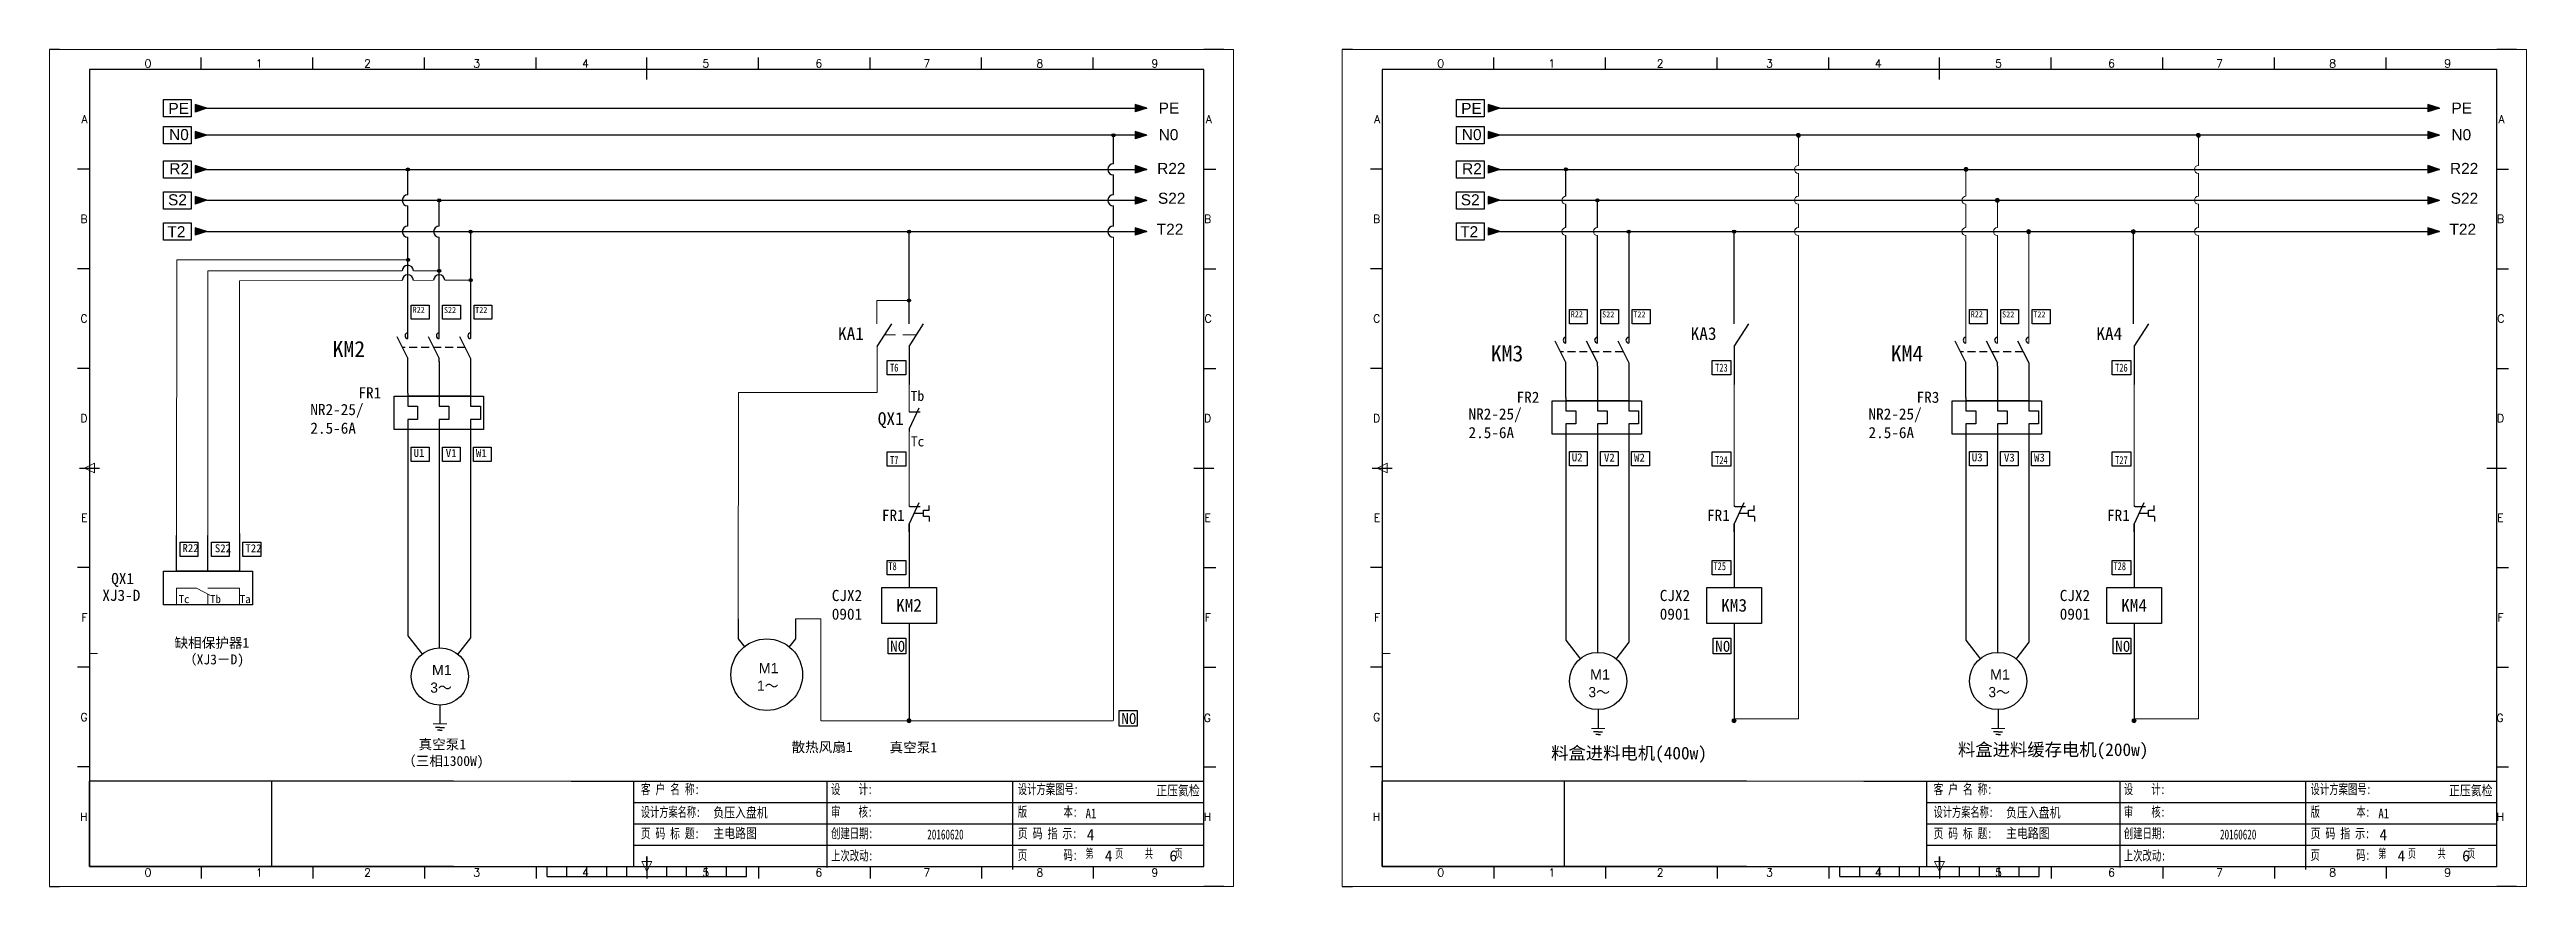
# Model space of a CAD drawing. Extents: x 2368 to 9674, y -1476 to 1321.
# Drawn here: x 3650 to 4272, y 230 to 440 of the extents above; entities that cross this region are included whole.
import ezdxf
from ezdxf.enums import TextEntityAlignment as Align

# ---------------------------------------------------------------- set-up
doc = ezdxf.new("R2010")
doc.units = 0
doc.header["$MEASUREMENT"] = 0
doc.linetypes.add('ACISOWELD', pattern=[3, 2, -1])
for name, color, linetype in [('AE_BOR', 1, 'Continuous'), ('MISC', 2, 'Continuous'), ('SYMS', 7, 'Continuous')]:
    doc.layers.add(name, color=color, linetype=linetype)
doc.styles.add('Standard0.67', font='', dxfattribs={"width": 0.67})
doc.styles.add('Standard_0.8', font='', dxfattribs={"width": 0.8})
doc.styles.add('WD', font='romans.shx', dxfattribs={"bigfont": 'gbcbig.shx'})
doc.styles.add('样式 0', font='')
doc.styles.add('样式 2', font='')
doc.styles.add('样式 8', font='arial.ttf')
doc.styles.get('Standard0.67').set_extended_font_data('FangSong_GB2312')
doc.styles.get('Standard_0.8').set_extended_font_data('FangSong_GB2312')
doc.styles.get('样式 0').set_extended_font_data('KaiTi_GB2312')
doc.styles.get('样式 2').set_extended_font_data('NSimSun')

msp = doc.modelspace()

# ---------------------------------------------------------------- texts
at = {"attachment_point": 1}
for s, insert, char_height, width, style in [('N0', (3680.371, 419.67108), 2.772, 4.9666581, '样式 8'), ('N0', (3928.57127, 419.65294), 2.772, 4.9666581, '样式 8'), ('N0', (4004.60712, 419.67108), 2.772, 4.9666581, '样式 8'), ('N0', (4252.80739, 419.65294), 2.772, 4.9666581, '样式 8'), ('R2', (3680.43409, 411.1082), 2.772, 4.9666581, '样式 8'), ('R22', (3928.19652, 411.17661), 2.772, 15.2742546, '样式 8'), ('R2', (4004.67021, 411.1082), 2.772, 4.9666581, '样式 8'), ('R22', (4252.43264, 411.17661), 2.772, 15.2742546, '样式 8'), ('S2', (3680.1041, 403.30684), 2.772, 4.9666581, '样式 8'), ('S22', (3928.38746, 403.6924), 2.772, 19.4368658, '样式 8'), ('S2', (4004.34022, 403.30684), 2.772, 4.9666581, '样式 8'), ('S22', (4252.62357, 403.6924), 2.772, 19.4368658, '样式 8'), ('T2', (3679.95469, 395.30055), 2.772, 4.9666581, '样式 8'), ('T22', (3928.08254, 395.91837), 2.772, 15.2742546, '样式 8'), ('T2', (4004.19081, 395.30055), 2.772, 4.9666581, '样式 8'), ('T22', (4252.31866, 395.91837), 2.772, 15.2742546, '样式 8'), ('\\pi-0.08632;KA1', (3848.23277, 369.94867), 3.185, 7.1073496, '样式 0'), ('\\pi-0.08632;KA3', (4062.07679, 369.94867), 3.185, 7.1073496, '样式 0'), ('\\pi-0.08632;KA4', (4163.83706, 369.94867), 3.185, 7.1073496, '样式 0'), ('\\pi-0.010492;QX1', (3858.12997, 348.61408), 3.185, 7.1073496, '样式 0'), ('\\pi1.768;Tb', (3864.60663, 353.968), 2.5, 7.1073496, '样式 0'), ('\\pi1.768;Tc', (3864.63365, 342.55087), 2.5, 7.1073496, '样式 0'), ('\\pi0.45543;KM2', (3862.24425, 301.77511), 3.185, 7.3162495, '样式 2'), ('\\pi0.4554;KM3', (4069.18981, 301.77511), 3.185, 7.3162495, '样式 2'), ('\\pi0.4554;KM4', (4169.51042, 301.77511), 3.185, 7.3162495, '样式 2'), ('{\\fAIGDT|b0|i0|c2|p2;\\C2;3\\fSimSun|b0|i0|c134|p2;～}', (3745.89036, 280.80262), 2.56, 9.87863, '样式 8'), ('{\\C2;M1}', (3746.30508, 285.21306), 2.56, 8.7428007, '样式 8'), ('{\\fAIGDT|b0|i0|c2|p2;\\C2;1\\fSimSun|b0|i0|c134|p2;～}', (3827.85063, 281.27581), 2.56, 9.87863, '样式 8'), ('{\\C2;M1}', (3828.26536, 285.68625), 2.56, 8.7428007, '样式 8'), ('{\\fAIGDT|b0|i0|c2|p2;\\C2;3\\fSimSun|b0|i0|c134|p2;～}', (4036.36651, 279.68187), 2.56, 9.87863, '样式 8'), ('{\\C2;M1}', (4036.78124, 284.09231), 2.56, 8.7428007, '样式 8'), ('{\\fAIGDT|b0|i0|c2|p2;\\C2;3\\fSimSun|b0|i0|c134|p2;～}', (4136.68713, 279.68187), 2.56, 9.87863, '样式 8'), ('{\\C2;M1}', (4137.10186, 284.09231), 2.56, 8.7428007, '样式 8')]:
    msp.add_mtext(s, dxfattribs=dict(at, insert=insert, char_height=char_height, width=width, style=style))
at = {"char_height": 2.5, "attachment_point": 1}
for s, insert, width in [('\\pi2.782;{\\fSimSun|b0|i0|c134|p2;缺相保护器1\\P\\pi4.921;（XJ3－D)}', (3678.94912, 292.01772), 23.0500614), ('\\pi6.372;{\\fSimSun|b0|i0|c134|p2;真空泵1\\P\\pi2.254;（三相1300W)}', (3736.57317, 266.54106), 23.0500614), ('{\\fSimSun|b0|i0|c134|p2;散热风扇1}', (3836.48882, 265.84124), 47.4976085), ('{\\fSimSun|b0|i0|c134|p2;真空泵1}', (3861.07299, 265.75799), 47.4976085)]:
    msp.add_mtext(s, dxfattribs=dict(at, insert=insert, width=width))
at = {"lineweight": 0, "char_height": 3.185, "width": 57.113039, "attachment_point": 1}
for s, insert in [('{\\fSimSun|b0|i0|c134|p2;料盒进料电机(400w)}', (4027.00675, 264.68836)), ('{\\fSimSun|b0|i0|c134|p2;料盒进料缓存电机(200w)}', (4129.04935, 265.55166))]:
    msp.add_mtext(s, dxfattribs=dict(at, insert=insert))
at = {"color": 0, "ltscale": 2, "char_height": 2.5, "attachment_point": 1}
for s, insert, width, style in [('{\\fSimSun|b0|i0|c134|p2;\\W0.72;客 户 名 称:}', (3798.69198, 255.30305), 16.2476781, 'Standard0.67'), ('{\\fSimSun|b0|i0|c134|p2;设    计:}', (3846.40629, 255.30305), 12.0312135, 'Standard0.67'), ('{\\fSimSun|b0|i0|c134|p2;设计方案图号:}', (3893.23917, 255.30305), 15.1643965, 'Standard0.67'), ('{\\fSimSun|b0|i0|c134|p2;\\W0.72;客 户 名 称:}', (4122.92809, 255.30305), 16.2476781, 'Standard0.67'), ('{\\fSimSun|b0|i0|c134|p2;设    计:}', (4170.6424, 255.30305), 12.0312135, 'Standard0.67'), ('{\\fSimSun|b0|i0|c134|p2;设计方案图号:}', (4217.47528, 255.30305), 15.1643965, 'Standard0.67'), ('{\\fSimSun|b0|i0|c134|p2;\\W0.66;设计方案名称:}', (3798.69198, 249.57443), 15.1234231, 'Standard0.67'), ('{\\fSimSun|b0|i0|c134|p2;审    核:}', (3846.40629, 249.62968), 12.0312135, 'Standard0.67'), ('{\\fSimSun|b0|i0|c134|p2;版        本:}', (3893.23917, 249.62968), 16.8497761, 'Standard0.67'), ('{\\fSimSun|b0|i0|c134|p2;A1}', (3910.2379, 249.18925), 33.907767, 'Standard_0.8'), ('{\\fSimSun|b0|i0|c134|p2;\\W0.66;设计方案名称:}', (4122.92809, 249.57443), 15.1234231, 'Standard0.67'), ('{\\fSimSun|b0|i0|c134|p2;审    核:}', (4170.6424, 249.62968), 12.0312135, 'Standard0.67'), ('{\\fSimSun|b0|i0|c134|p2;版        本:}', (4217.47528, 249.62968), 16.8497761, 'Standard0.67'), ('{\\fSimSun|b0|i0|c134|p2;A1}', (4234.47402, 249.18925), 33.907767, 'Standard_0.8'), ('{\\fSimSun|b0|i0|c134|p2;\\W0.72;页 码 标 题:}', (3798.69198, 244.20619), 15.1234231, 'Standard0.67'), ('{\\fSimSun|b0|i0|c134|p2;创建日期:}', (3846.40629, 244.22244), 12.0312135, 'Standard0.67'), ('{\\fSimSun|b0|i0|c134|p2;20160620}', (3870.53683, 243.92456), 12.0312135, 'Standard0.67'), ('{\\fSimSun|b0|i0|c134|p2;\\W0.73;页 码 指 示:}', (3893.23917, 244.22244), 16.1994502, 'Standard0.67'), ('{\\fSimSun|b0|i0|c134|p2;\\W0.72;页 码 标 题:}', (4122.92809, 244.20619), 15.1234231, 'Standard0.67'), ('{\\fSimSun|b0|i0|c134|p2;创建日期:}', (4170.6424, 244.22244), 12.0312135, 'Standard0.67'), ('{\\fSimSun|b0|i0|c134|p2;20160620}', (4194.77295, 243.92456), 12.0312135, 'Standard0.67'), ('{\\fSimSun|b0|i0|c134|p2;\\W0.73;页 码 指 示:}', (4217.47528, 244.22244), 16.1994502, 'Standard0.67'), ('{\\fSimSun|b0|i0|c134|p2;上次改动:}', (3846.40629, 238.63191), 12.0312135, 'Standard0.67'), ('{\\fSimSun|b0|i0|c134|p2;页        码:}', (3893.23917, 238.78172), 15.7257887, 'Standard0.67'), ('{\\Fromans,gbcbig|c134;第}    {\\Fromans,gbcbig|c134;页}    {\\Fromans,gbcbig|c134;共}    {\\Fromans,gbcbig|c134;页}', (3910.23578, 239.02717), 33.907767, 'Standard_0.8'), ('{\\fSimSun|b0|i0|c134|p2;上次改动:}', (4170.6424, 238.63191), 12.0312135, 'Standard0.67'), ('{\\fSimSun|b0|i0|c134|p2;页        码:}', (4217.47528, 238.78172), 15.7257887, 'Standard0.67'), ('{\\Fromans,gbcbig|c134;第}    {\\Fromans,gbcbig|c134;页}    {\\Fromans,gbcbig|c134;共}    {\\Fromans,gbcbig|c134;页}', (4234.47189, 239.02717), 33.907767, 'Standard_0.8')]:
    msp.add_mtext(s, dxfattribs=dict(at, insert=insert, width=width, style=style))
at = {"layer": 'MISC', "char_height": 2.772, "width": 4.9666581, "attachment_point": 1, "style": '样式 8'}
for insert in [(3680.20686, 426.23567), (3928.57127, 426.30562), (4004.44298, 426.23567), (4252.80739, 426.30562)]:
    msp.add_mtext('PE', dxfattribs=dict(at, insert=insert))
at = {"layer": 'MISC', "color": 0, "attachment_point": 1}
for s, insert, char_height, width, style in [('R22', (3741.4499, 375.083), 1.5, 5.0168263, '样式 0'), ('S22', (3749.31604, 375.03003), 1.5, 5.0168263, '样式 0'), ('T22', (3757.13849, 375.03162), 1.5, 5.0168263, '样式 0'), ('R22', (4031.92605, 373.96225), 1.5, 5.0168263, '样式 0'), ('S22', (4039.7922, 373.90928), 1.5, 5.0168263, '样式 0'), ('T22', (4047.61464, 373.91087), 1.5, 5.0168263, '样式 0'), ('R22', (4132.24667, 373.96225), 1.5, 5.0168263, '样式 0'), ('S22', (4140.11282, 373.90928), 1.5, 5.0168263, '样式 0'), ('T22', (4147.93526, 373.91087), 1.5, 5.0168263, '样式 0'), ('KM2', (3721.38245, 366.48969), 4, 5.0168263, '样式 0'), ('\\pi-0.4481;{\\W0.7;T6}', (3861.64812, 360.80263), 2, 3.3188227, '样式 0'), ('KM3', (4011.85861, 365.36894), 4, 5.0168263, '样式 0'), ('\\pi-0.4481;{\\W0.7;T23}', (4068.59367, 360.80263), 2, 3.3188227, '样式 0'), ('KM4', (4112.17922, 365.36894), 4, 5.0168263, '样式 0'), ('\\pi-0.4481;{\\W0.7;T26}', (4168.91429, 360.80263), 2, 3.3188227, '样式 0'), ('FR1', (3727.85986, 354.90026), 2.8, 5.0168263, '样式 0'), ('NR2-25/\\P2.5-6A', (3715.80791, 350.7037), 2.8, 20.467855, '样式 0'), ('NR2-25/\\P2.5-6A', (4006.28407, 349.58295), 2.8, 20.467855, '样式 0'), ('FR2', (4018.33602, 353.77951), 2.8, 5.0168263, '样式 0'), ('NR2-25/\\P2.5-6A', (4106.60468, 349.58295), 2.8, 20.467855, '样式 0'), ('FR3', (4118.65663, 353.77951), 2.8, 5.0168263, '样式 0'), ('U1', (3741.70483, 339.41793), 2, 5.0168263, '样式 0'), ('V1', (3749.76905, 339.36496), 2, 5.0168263, '样式 0'), ('W1', (3757.31938, 339.36655), 2, 5.0168263, '样式 0'), ('\\pi-0.4147;{\\W0.7;T7}', (3861.62531, 337.60923), 2, 3.3188227, '样式 0'), ('U2', (4032.18099, 338.29718), 2, 5.0168263, '样式 0'), ('V2', (4040.2452, 338.24421), 2, 5.0168263, '样式 0'), ('W2', (4047.79554, 338.2458), 2, 5.0168263, '样式 0'), ('\\pi-0.4147;{\\W0.7;T24}', (4068.57087, 337.60923), 2, 3.3188227, '样式 0'), ('U3', (4132.50161, 338.29718), 2, 5.0168263, '样式 0'), ('V3', (4140.56582, 338.24421), 2, 5.0168263, '样式 0'), ('W3', (4148.11615, 338.2458), 2, 5.0168263, '样式 0'), ('\\pi-0.4147;{\\W0.7;T27}', (4168.89148, 337.60923), 2, 3.3188227, '样式 0'), ('FR1', (3859.15329, 324.16115), 2.8, 5.0168263, '样式 0'), ('FR1', (4066.09885, 324.16115), 2.8, 5.0168263, '样式 0'), ('FR1', (4166.41946, 324.16115), 2.8, 5.0168263, '样式 0'), ('R22', (3683.71541, 315.54105), 2, 5.0168263, '样式 0'), ('S22', (3691.83781, 315.48808), 2, 5.0168263, '样式 0'), ('T22', (3699.48942, 315.48967), 2, 5.0168263, '样式 0'), ('\\pi-0.3814;{\\W0.7;T8}', (3861.15829, 310.99481), 2, 3.3188227, '样式 0'), ('\\pi-0.3814;{\\W0.7;T25}', (4068.10385, 310.99481), 2, 3.3188227, '样式 0'), ('\\pi-0.3814;{\\W0.7;T28}', (4168.42446, 310.99481), 2, 3.3188227, '样式 0'), ('QX1', (3665.86243, 308.28753), 2.8, 5.0168263, '样式 0'), ('XJ3-D', (3663.63178, 304.09097), 2.8, 11.3498776, '样式 0'), ('Tc', (3682.76699, 302.72225), 2, 5.0168263, '样式 0'), ('Tb', (3690.64182, 302.72225), 2, 5.0168263, '样式 0'), ('Ta', (3698.10906, 302.72225), 2, 5.0168263, '样式 0'), ('CJX2\\P0901', (3846.58317, 304.04129), 2.8, 7.9310995, '样式 0'), ('CJX2\\P0901', (4054.24418, 304.04129), 2.8, 7.9310995, '样式 0'), ('CJX2\\P0901', (4154.5648, 304.04129), 2.8, 7.9310995, '样式 0'), ('N0', (3861.19882, 291.31696), 2.8, 5.0168263, '样式 0'), ('N0', (4068.14438, 291.31696), 2.8, 5.0168263, '样式 0'), ('N0', (4168.46499, 291.31696), 2.8, 5.0168263, '样式 0'), ('N0', (3919.18553, 273.1901), 2.8, 5.0168263, '样式 0'), ('{\\fSimSun|b0|i0|c134|p2;正压氦检}', (3927.96601, 254.97741), 2.5, 24.1794102, 'Standard_0.8'), ('{\\fSimSun|b0|i0|c134|p2;正压氦检}', (4252.20212, 254.97741), 2.5, 24.1794102, 'Standard_0.8'), ('{\\fSimSun|b0|i0|c134|p2;负压入盘机}', (3816.87746, 249.43097), 2.5, 24.1794102, 'Standard_0.8'), ('{\\fSimSun|b0|i0|c134|p2;负压入盘机}', (4141.11357, 249.43097), 2.5, 24.1794102, 'Standard_0.8'), ('{\\fSimSun|b0|i0|c134|p2;主电路图}', (3816.87746, 244.2614), 2.5, 24.1794102, 'Standard_0.8'), ('4', (3910.53145, 244.01167), 2.8, 3.0699683, '样式 0'), ('{\\fSimSun|b0|i0|c134|p2;主电路图}', (4141.11357, 244.2614), 2.5, 24.1794102, 'Standard_0.8'), ('4', (4234.76756, 244.01167), 2.8, 3.0699683, '样式 0'), ('4', (3915.06936, 238.72207), 2.8, 3.0699683, '样式 0'), ('6', (3931.27374, 238.72207), 2.8, 3.0699683, '样式 0'), ('4', (4239.30548, 238.72207), 2.8, 3.0699683, '样式 0'), ('6', (4255.50986, 238.72207), 2.8, 3.0699683, '样式 0')]:
    msp.add_mtext(s, dxfattribs=dict(at, insert=insert, char_height=char_height, width=width, style=style))

# ---------------------------------------------------------------- blocks, each defined once
blk = doc.blocks.new('gb_a2_a')
for p, q in [((584, 410), (25, 410)), ((25, 410), (25, 10)), ((584, 10), (584, 410)), ((25, 10), (584, 10))]:
    blk.add_line(p, q)
at = {"lineweight": 9, "ltscale": 0.1}
blk.add_line((25, 116.9), (29, 116.9), dxfattribs=at)
at = {"layer": 'AE_BOR', "lineweight": 30}
for p, q in [((10, 420), (4.9, 420)), ((594, 420), (584, 420)), ((4.9, 0), (10, 0)), ((594, 0), (584, 0))]:
    blk.add_line(p, q, dxfattribs=at)
at = {"layer": 'AE_BOR', "color": 1, "lineweight": 15}
for p, q in [((4.9, 420), (598.9, 420)), ((4.9, 0), (4.9, 420)), ((598.9, 420), (598.9, 0)), ((22.5, 210), (27.5, 212.5)), ((27.5, 212.5), (27.5, 207.5)), ((27.5, 207.5), (22.5, 210)), ((304.5, 7.5), (302, 12.5)), ((302, 12.5), (307, 12.5)), ((307, 12.5), (304.5, 7.5)), ((598.9, 0), (4.9, 0))]:
    blk.add_line(p, q, dxfattribs=at)
at = {"layer": 'AE_BOR'}
for p, q in [((81, 410), (81, 416)), ((137, 410), (137, 416)), ((193, 410), (193, 416)), ((249, 410), (249, 416)), ((304.5, 410), (304.5, 416)), ((360.5, 410), (360.5, 416)), ((416.5, 410), (416.5, 416)), ((472.5, 410), (472.5, 416)), ((528.5, 410), (528.5, 416)), ((25, 360), (19, 360)), ((584, 360), (590, 360)), ((25, 310), (19, 310)), ((584, 310), (590, 310)), ((25, 260), (19, 260)), ((584, 260), (590, 260)), ((25, 160), (19, 160)), ((584, 160), (590, 160)), ((25, 110), (19, 110)), ((584, 110), (590, 110)), ((25, 60), (19, 60)), ((584, 60), (590, 60)), ((81, 10), (81, 4)), ((137, 10), (137, 4)), ((193, 10), (193, 4)), ((249, 10), (249, 4)), ((304.5, 10), (304.5, 4)), ((360.5, 10), (360.5, 4)), ((416.5, 10), (416.5, 4)), ((472.5, 10), (472.5, 4)), ((528.5, 10), (528.5, 4))]:
    blk.add_line(p, q, dxfattribs=at)
at = {"layer": 'AE_BOR', "color": 2, "lineweight": 30}
for p, q in [((304.5, 405), (304.5, 415)), ((20, 210), (30, 210)), ((579, 210), (589, 210)), ((304.5, 10), (304.5, 15)), ((304.5, 15), (304.5, 5)), ((254.5, 5), (254.5, 10)), ((254.5, 5), (354.5, 5)), ((264.5, 5), (264.5, 10)), ((274.5, 5), (274.5, 10)), ((284.5, 5), (284.5, 10)), ((294.5, 5), (294.5, 10)), ((304.5, 10), (304.5, 5)), ((314.5, 5), (314.5, 10)), ((324.5, 5), (324.5, 10)), ((334.5, 5), (334.5, 10)), ((344.5, 5), (344.5, 10)), ((354.5, 5), (354.5, 10))]:
    blk.add_line(p, q, dxfattribs=at)
at = {"layer": 'AE_BOR', "style": 'WD'}
for s, p in [('0', (54.3, 411)), ('1', (110.1, 411)), ('2', (164.4, 411)), ('3', (219.2, 411)), ('4', (273.8, 411)), ('5', (334.1, 411)), ('6', (390.8, 411)), ('7', (445, 411)), ('8', (501.7, 411)), ('9', (559.4, 411)), ('0', (54.3, 5)), ('1', (110.1, 5)), ('2', (164.4, 5)), ('3', (219.2, 5)), ('4', (273.8, 5)), ('5', (334.1, 5)), ('6', (390.8, 5)), ('7', (445, 5)), ('8', (501.7, 5)), ('9', (559.4, 5))]:
    blk.add_text(s, height=4, dxfattribs=at).set_placement(p, align=Align.CENTER)
for s, p in [('A', (24, 385)), ('A', (588, 385)), ('B', (24, 335)), ('B', (587.7, 335)), ('C', (24, 285)), ('C', (587.9, 285)), ('D', (24, 235)), ('D', (587.7, 235)), ('E', (24, 185)), ('E', (587.5, 185)), ('F', (24, 135)), ('F', (587.5, 135)), ('F', (587.5, 135)), ('G', (24, 85)), ('G', (587.5, 84.6)), ('H', (24, 35)), ('H', (587.7, 35))]:
    blk.add_text(s, height=4, dxfattribs=at).set_placement(p, align=Align.MIDDLE_RIGHT)
blk = doc.blocks.new('WDDOT')
blk.add_hatch(color=256).paths.add_polyline_path([(0.5, 0, 1), (-0.5, 0, 1)])
blk.add_circle((0, 0), 0.5)

# ---------------------------------------------------------------- hatches: boundary and pattern name
for points in [[(3689.87248, 418.11617), (3686.95411, 419.05143), (3686.95411, 417.18092)], [(3925.5763, 418.12024), (3922.65793, 419.05549), (3922.65793, 417.18499)], [(4014.1086, 418.11617), (4011.19023, 419.05143), (4011.19023, 417.18092)], [(4249.81242, 418.12024), (4246.89405, 419.05549), (4246.89405, 417.18499)], [(3689.87248, 409.55044), (3686.95411, 410.48569), (3686.95411, 408.61519)], [(3925.5763, 409.55451), (3922.65793, 410.48976), (3922.65793, 408.61926)], [(4014.1086, 409.55044), (4011.19023, 410.48569), (4011.19023, 408.61519)], [(4249.81242, 409.55451), (4246.89405, 410.48976), (4246.89405, 408.61926)], [(3689.87248, 401.79255), (3686.95411, 402.7278), (3686.95411, 400.8573)], [(3925.5763, 401.75826), (3922.65793, 402.69351), (3922.65793, 400.82301)], [(4014.1086, 401.79255), (4011.19023, 402.7278), (4011.19023, 400.8573)], [(4249.81242, 401.75826), (4246.89405, 402.69351), (4246.89405, 400.82301)], [(3689.87248, 393.95794), (3686.95411, 394.89319), (3686.95411, 393.02269)], [(3925.5763, 393.96201), (3922.65793, 394.89726), (3922.65793, 393.02676)], [(4014.1086, 393.95794), (4011.19023, 394.89319), (4011.19023, 393.02269)], [(4249.81242, 393.96201), (4246.89405, 394.89726), (4246.89405, 393.02676)]]:
    msp.add_hatch(color=256).paths.add_polyline_path(points)
h = msp.add_hatch(color=256)
edge = h.paths.add_edge_path()
edge.add_arc((3917.23032, 418.10457), 0.39323, 0, 360)
at = {"lineweight": 0}
h = msp.add_hatch(color=256, dxfattribs=at)
edge = h.paths.add_edge_path()
edge.add_arc((4089.03038, 418.12024), 0.5, 0, 360)
h = msp.add_hatch(color=256, dxfattribs=at)
edge = h.paths.add_edge_path()
edge.add_arc((4189.351, 418.12024), 0.5, 0, 360)
h = msp.add_hatch(color=256, dxfattribs=at)
edge = h.paths.add_edge_path()
edge.add_arc((4131.04344, 409.55451), 0.5, 0, 360)
h = msp.add_hatch(color=256)
edge = h.paths.add_edge_path()
edge.add_arc((3740.24589, 409.52183), 0.39323, 0, 360)
h = msp.add_hatch(color=256)
edge = h.paths.add_edge_path()
edge.add_arc((4030.72205, 409.58684), 0.39323, 0, 360)
h = msp.add_hatch(color=256)
edge = h.paths.add_edge_path()
edge.add_arc((3748.12073, 401.75987), 0.39323, 0, 360)
h = msp.add_hatch(color=256)
edge = h.paths.add_edge_path()
edge.add_arc((4038.59689, 401.78663), 0.39323, 0, 360)
h = msp.add_hatch(color=256, dxfattribs=at)
edge = h.paths.add_edge_path()
edge.add_arc((4138.91844, 401.79255), 0.5, 0, 360)
h = msp.add_hatch(color=256)
edge = h.paths.add_edge_path()
edge.add_arc((3755.99458, 393.93026), 0.39323, 0, 360)
h = msp.add_hatch(color=256)
edge = h.paths.add_edge_path()
edge.add_arc((3865.96298, 393.92893), 0.39323, 0, 360)
h = msp.add_hatch(color=256)
edge = h.paths.add_edge_path()
edge.add_arc((4046.47074, 393.93983), 0.39323, 0, 360)
h = msp.add_hatch(color=256)
edge = h.paths.add_edge_path()
edge.add_arc((4072.90853, 393.92893), 0.39323, 0, 360)
h = msp.add_hatch(color=256, dxfattribs=at)
edge = h.paths.add_edge_path()
edge.add_arc((4146.79197, 393.95794), 0.5, 0, 360)
h = msp.add_hatch(color=256, dxfattribs=at)
edge = h.paths.add_edge_path()
edge.add_arc((4173.06179, 393.95794), 0.5, 0, 360)
h = msp.add_hatch(color=256)
edge = h.paths.add_edge_path()
edge.add_arc((3740.27162, 386.84536), 0.39323, 0, 360)
h = msp.add_hatch(color=256)
edge = h.paths.add_edge_path()
edge.add_arc((3748.12153, 384.10627), 0.39323, 0, 360)
h = msp.add_hatch(color=256)
edge = h.paths.add_edge_path()
edge.add_arc((3755.99613, 381.74561), 0.39323, 0, 360)
h = msp.add_hatch(color=256)
edge = h.paths.add_edge_path()
edge.add_arc((3865.96298, 376.6417), 0.39323, 0, 360)
h = msp.add_hatch(color=256, dxfattribs=at)
edge = h.paths.add_edge_path()
edge.add_arc((3865.96298, 271.21096), 0.5, 0, 360)
h = msp.add_hatch(color=256, dxfattribs=at)
edge = h.paths.add_edge_path()
edge.add_arc((4072.90853, 271.21096), 0.5, 0, 360)
h = msp.add_hatch(color=256, dxfattribs=at)
edge = h.paths.add_edge_path()
edge.add_arc((4173.22915, 271.21096), 0.5, 0, 360)
at = {"layer": 'MISC'}
for points in [[(3689.87248, 424.88077), (3686.95411, 425.81602), (3686.95411, 423.94552)], [(3925.5763, 424.88484), (3922.65793, 425.82009), (3922.65793, 423.94959)], [(4014.1086, 424.88077), (4011.19023, 425.81602), (4011.19023, 423.94552)], [(4249.81242, 424.88484), (4246.89405, 425.82009), (4246.89405, 423.94959)]]:
    msp.add_hatch(color=256, dxfattribs=at).paths.add_polyline_path(points)

# ---------------------------------------------------------------- linework, layer by layer
for p, q in [((3689.87248, 418.11617), (3686.95411, 419.05143)), ((3686.95411, 419.05143), (3686.95411, 417.18092)), ((3689.87248, 418.11617), (3686.95411, 417.18092)), ((3925.5763, 418.12024), (3922.65793, 419.05549)), ((3922.65793, 419.05549), (3922.65793, 417.18499)), ((3925.5763, 418.12024), (3922.65793, 417.18499)), ((4014.1086, 418.11617), (4011.19023, 419.05143)), ((4011.19023, 419.05143), (4011.19023, 417.18092)), ((4014.1086, 418.11617), (4011.19023, 417.18092)), ((4249.81242, 418.12024), (4246.89405, 419.05549)), ((4246.89405, 419.05549), (4246.89405, 417.18499)), ((4249.81242, 418.12024), (4246.89405, 417.18499)), ((3689.87248, 409.55044), (3686.95411, 410.48569)), ((3686.95411, 410.48569), (3686.95411, 408.61519)), ((3925.5763, 409.55451), (3922.65793, 410.48976)), ((3922.65793, 410.48976), (3922.65793, 408.61926)), ((4014.1086, 409.55044), (4011.19023, 410.48569)), ((4011.19023, 410.48569), (4011.19023, 408.61519)), ((4249.81242, 409.55451), (4246.89405, 410.48976)), ((4246.89405, 410.48976), (4246.89405, 408.61926)), ((3689.87248, 409.55044), (3686.95411, 408.61519)), ((3689.85978, 409.55451), (3925.5763, 409.55451)), ((3689.87248, 409.55451), (3706.78388, 409.55451)), ((3925.5763, 409.55451), (3922.65793, 408.61926)), ((4014.1086, 409.55044), (4011.19023, 408.61519)), ((4014.0959, 409.55451), (4249.81242, 409.55451)), ((4014.1086, 409.55451), (4031.02, 409.55451)), ((4249.81242, 409.55451), (4246.89405, 408.61926)), ((3689.87248, 401.79255), (3686.95411, 402.7278)), ((3686.95411, 402.7278), (3686.95411, 400.8573)), ((3689.87248, 401.79255), (3686.95411, 400.8573)), ((3689.87248, 401.79255), (3706.79092, 401.79255)), ((3689.87248, 401.79255), (3925.4693, 401.79255)), ((3925.5763, 401.75826), (3922.65793, 402.69351)), ((3922.65793, 402.69351), (3922.65793, 400.82301)), ((3925.5763, 401.75826), (3922.65793, 400.82301)), ((4014.1086, 401.79255), (4011.19023, 402.7278)), ((4011.19023, 402.7278), (4011.19023, 400.8573)), ((4014.1086, 401.79255), (4011.19023, 400.8573)), ((4014.1086, 401.79255), (4031.02704, 401.79255)), ((4014.1086, 401.79255), (4249.70541, 401.79255)), ((4249.81242, 401.75826), (4246.89405, 402.69351)), ((4246.89405, 402.69351), (4246.89405, 400.82301)), ((4249.81242, 401.75826), (4246.89405, 400.82301)), ((3689.87248, 393.95794), (3686.95411, 394.89319)), ((3686.95411, 394.89319), (3686.95411, 393.02269)), ((3689.87248, 393.95794), (3686.95411, 393.02269)), ((3689.87248, 393.95794), (3706.79127, 393.95794)), ((3689.87248, 393.95794), (3925.5636, 393.95794)), ((3925.5763, 393.96201), (3922.65793, 394.89726)), ((3922.65793, 394.89726), (3922.65793, 393.02676)), ((3925.5763, 393.96201), (3922.65793, 393.02676)), ((4014.1086, 393.95794), (4011.19023, 394.89319)), ((4011.19023, 394.89319), (4011.19023, 393.02269)), ((4014.1086, 393.95794), (4011.19023, 393.02269)), ((4014.1086, 393.95794), (4031.02738, 393.95794)), ((4014.1086, 393.95794), (4249.79972, 393.95794)), ((4249.81242, 393.96201), (4246.89405, 394.89726)), ((4246.89405, 394.89726), (4246.89405, 393.02676)), ((4249.81242, 393.96201), (4246.89405, 393.02676)), ((3737.4682, 367.64219), (3740.2459, 362.13382)), ((3745.3432, 367.64219), (3748.1209, 362.13382)), ((3753.2182, 367.64219), (3755.9959, 362.13382)), ((3857.99226, 365.13689), (3861.64777, 370.80957)), ((3865.96298, 365.13689), (3869.61849, 370.80957)), ((4072.90853, 365.13689), (4076.56404, 370.80957)), ((4173.22915, 365.13689), (4176.88466, 370.80957)), ((4027.94436, 366.52144), (4030.72205, 361.01307)), ((4035.81936, 366.52144), (4038.59705, 361.01307)), ((4043.69436, 366.52144), (4046.47205, 361.01307)), ((4128.26497, 366.52144), (4131.04267, 361.01307)), ((4136.13997, 366.52144), (4138.91767, 361.01307)), ((4144.01497, 366.52144), (4146.79267, 361.01307)), ((3740.24599, 350.1039), (3742.69871, 350.1039)), ((3742.69871, 350.1039), (3742.69871, 346.80196)), ((3748.12099, 350.10385), (3750.57331, 350.10385)), ((3750.57331, 350.10385), (3750.57331, 346.80191)), ((3755.99486, 350.10343), (3758.44792, 350.10343)), ((3758.44792, 350.10343), (3758.44792, 346.80148)), ((3868.41814, 349.67441), (3865.96298, 344.41959)), ((3865.96298, 348.71647), (3868.78289, 348.71647)), ((4030.72214, 348.98315), (4033.17487, 348.98315)), ((4033.17487, 348.98315), (4033.17487, 345.68121)), ((4038.59714, 348.9831), (4041.04947, 348.9831)), ((4041.04947, 348.9831), (4041.04947, 345.68116)), ((4046.47101, 348.98268), (4048.92407, 348.98268)), ((4048.92407, 348.98268), (4048.92407, 345.68073)), ((4131.04276, 348.98315), (4133.49548, 348.98315)), ((4133.49548, 348.98315), (4133.49548, 345.68121)), ((4138.91776, 348.9831), (4141.37009, 348.9831)), ((4141.37009, 348.9831), (4141.37009, 345.68116)), ((4146.79163, 348.98268), (4149.24469, 348.98268)), ((4149.24469, 348.98268), (4149.24469, 345.68073)), ((3742.69871, 346.80196), (3740.24608, 346.80196)), ((3750.57331, 346.80191), (3748.12108, 346.80191)), ((3758.44792, 346.80148), (3755.99487, 346.80148)), ((4033.17487, 345.68121), (4030.72223, 345.68121)), ((4041.04947, 345.68116), (4038.59723, 345.68116)), ((4048.92407, 345.68073), (4046.47103, 345.68073)), ((4133.49548, 345.68121), (4131.04285, 345.68121)), ((4141.37009, 345.68116), (4138.91785, 345.68116)), ((4149.24469, 345.68073), (4146.79165, 345.68073)), ((3868.41814, 325.88467), (3865.96298, 320.62985)), ((3866.19681, 324.92672), (3868.78289, 324.92672)), ((3869.55882, 322.43177), (3869.55882, 324.08274)), ((3869.55882, 324.08274), (3870.99969, 324.08274)), ((4075.36369, 325.88467), (4072.90853, 320.62985)), ((4073.14236, 324.92672), (4075.72844, 324.92672)), ((4076.50437, 322.43177), (4076.50437, 324.08274)), ((4076.50437, 324.08274), (4077.94524, 324.08274)), ((4175.68431, 325.88467), (4173.22915, 320.62985)), ((4173.46298, 324.92672), (4176.04906, 324.92672)), ((4176.82499, 322.43177), (4176.82499, 324.08274)), ((4176.82499, 324.08274), (4178.26586, 324.08274)), ((3865.96298, 320.62985), (3865.96298, 309.63244)), ((3865.96298, 320.62985), (3865.96298, 316.22042)), ((3865.96298, 320.01257), (3865.96298, 304.63229)), ((3871.02809, 322.43177), (3869.55882, 322.43177)), ((3871.02809, 321.16234), (3871.02809, 321.1722)), ((4072.90853, 320.62985), (4072.90853, 309.63244)), ((4072.90853, 320.62985), (4072.90853, 316.22042)), ((4072.90853, 320.01257), (4072.90853, 304.63229)), ((4077.97364, 322.43177), (4076.50437, 322.43177)), ((4077.97364, 321.16234), (4077.97364, 321.1722)), ((4173.22915, 320.62985), (4173.22915, 309.63244)), ((4173.22915, 320.62985), (4173.22915, 316.22042)), ((4173.22915, 320.01257), (4173.22915, 304.63229)), ((4178.29426, 322.43177), (4176.82499, 322.43177)), ((4178.29426, 321.16234), (4178.29426, 321.1722)), ((3865.96298, 295.63219), (3865.96298, 271.21096)), ((4072.90853, 295.63219), (4072.90853, 271.21096)), ((4173.22915, 295.63219), (4173.22915, 271.21096)), ((3748.30543, 275.11318), (3748.30543, 270.41406)), ((4038.78159, 273.99243), (4038.78159, 269.29331)), ((4139.1022, 273.99243), (4139.1022, 269.29331)), ((3748.30543, 269.54146), (3747.17963, 269.54146)), ((3748.30543, 268.84716), (3747.73124, 268.84716)), ((3748.30543, 269.54146), (3749.43123, 269.54146)), ((3748.30543, 268.84716), (3748.87961, 268.84716)), ((4038.78159, 268.42071), (4037.65579, 268.42071)), ((4038.78159, 267.72641), (4038.2074, 267.72641)), ((4038.78159, 268.42071), (4039.90738, 268.42071)), ((4038.78159, 267.72641), (4039.35577, 267.72641)), ((4139.1022, 268.42071), (4137.9764, 268.42071)), ((4139.1022, 267.72641), (4138.52802, 267.72641)), ((4139.1022, 268.42071), (4140.228, 268.42071)), ((4139.1022, 267.72641), (4139.67639, 267.72641)), ((3796.88847, 250.70992), (3841.14, 250.70992)), ((3841.14, 250.70992), (3909.92559, 250.70992)), ((3909.92559, 250.70992), (3939.92342, 250.70992)), ((4121.12458, 250.70992), (4165.37612, 250.70992)), ((4165.37612, 250.70992), (4234.16171, 250.70992)), ((4234.16171, 250.70992), (4264.15954, 250.70992)), ((3796.88847, 245.3484), (3841.14, 245.3484)), ((3841.14, 245.3484), (3909.92559, 245.3484)), ((3909.92559, 245.3484), (3939.92342, 245.3484)), ((4121.12458, 245.3484), (4165.37612, 245.3484)), ((4165.37612, 245.3484), (4234.16171, 245.3484)), ((4234.16171, 245.3484), (4264.15954, 245.3484)), ((3796.88847, 239.98688), (3841.14, 239.98688)), ((3841.14, 239.98688), (3909.92559, 239.98688)), ((4121.12458, 239.98688), (4165.37612, 239.98688)), ((4165.37612, 239.98688), (4234.16171, 239.98688)), ((3781.19, 234.62535), (3841.14, 234.62535)), ((3781.19, 234.62535), (3841.14, 234.62535)), ((3841.14, 234.62535), (3909.92559, 234.62535)), ((4105.42612, 234.62535), (4165.37612, 234.62535)), ((4105.42612, 234.62535), (4165.37612, 234.62535)), ((4165.37612, 234.62535), (4234.16171, 234.62535))]:
    msp.add_line(p, q)
at = {"color": 0}
for p, q in [((3925.5763, 418.12024), (3689.87248, 418.12024)), ((3917.21387, 410.93707), (3917.21387, 418.10457)), ((4249.81242, 418.12024), (4014.1086, 418.12024)), ((3740.2459, 403.15404), (3740.2459, 409.52183)), ((3917.21387, 403.17511), (3917.21387, 408.14873)), ((4030.72205, 402.79255), (4030.72205, 409.55451)), ((3740.2459, 395.3235), (3740.2459, 400.3657)), ((3748.12074, 395.3235), (3748.12074, 401.75987)), ((3917.21387, 395.3405), (3917.21387, 400.38677)), ((4030.72205, 394.95794), (4030.72205, 400.79255)), ((4038.59689, 394.95794), (4038.59689, 401.79255)), ((3706.07589, 256.07144), (3706.07589, 234.62535)), ((4030.31201, 256.07144), (4030.31201, 234.62535))]:
    msp.add_line(p, q, dxfattribs=at)
at = {"lineweight": 0}
for p, q in [((4089.03038, 410.55451), (4089.03038, 418.12024)), ((4189.351, 410.55451), (4189.351, 418.12024)), ((4089.03038, 402.79255), (4089.03038, 408.55451)), ((4131.04344, 402.79255), (4131.04344, 409.55451)), ((4189.351, 402.79255), (4189.351, 408.55451)), ((4089.03038, 394.95794), (4089.03038, 400.79255)), ((4131.04344, 394.95794), (4131.04344, 400.79255)), ((4138.91844, 394.95794), (4138.91844, 401.79255)), ((4189.351, 394.95794), (4189.351, 400.79255)), ((3917.21387, 392.55216), (3917.21387, 271.25742)), ((4089.03038, 271.71096), (4089.03038, 392.95794)), ((4131.04344, 365.98274), (4131.04344, 392.95794)), ((4138.91844, 365.98274), (4138.91844, 392.95794)), ((4146.79197, 365.98274), (4146.79197, 393.95794)), ((4189.351, 271.71096), (4189.351, 392.95794)), ((3682.30465, 386.84536), (3682.25515, 317.69707)), ((3740.27162, 386.84536), (3682.30465, 386.84536)), ((3682.30465, 386.84536), (3682.30465, 386.84536)), ((3690.12918, 384.10627), (3690.12918, 317.69707)), ((3690.12918, 381.58044), (3690.12918, 384.10627)), ((3690.12918, 384.10627), (3738.85275, 384.10627)), ((3698.0032, 381.58044), (3738.85275, 381.7042)), ((3698.0032, 381.58044), (3698.0032, 317.69707)), ((3748.12153, 384.10627), (3741.64109, 384.10627)), ((3746.72736, 381.72318), (3741.64109, 381.7042)), ((3755.99613, 381.74561), (3749.5157, 381.72318)), ((3857.92351, 376.6417), (3866.06223, 376.6417)), ((3857.92351, 376.6417), (3857.92351, 370.80957)), ((3859.93157, 368.01162), (3862.57584, 368.01162)), ((3864.41214, 368.01162), (3867.86437, 368.01162)), ((3857.99226, 365.13689), (3857.99226, 353.58027)), ((3823.093, 296.7783), (3823.19339, 353.58027)), ((3857.99226, 353.58027), (3823.19339, 353.58027)), ((3865.96298, 348.71647), (3865.96298, 349.47499)), ((3682.25562, 300.31852), (3682.25562, 304.51043)), ((3682.25562, 304.51043), (3687.25562, 304.51043)), ((3687.25562, 304.51043), (3690.55197, 302.72747)), ((3698.00483, 304.51043), (3690.12999, 304.51043)), ((3698.00483, 300.31852), (3698.00483, 304.51043)), ((3690.12999, 300.31852), (3690.12999, 302.95571)), ((3837.45033, 296.7783), (3843.82043, 296.7783)), ((3843.82043, 296.7783), (3843.82043, 271.21096)), ((3748.30543, 270.41406), (3746.61543, 270.41406)), ((3748.30543, 270.41406), (3749.99543, 270.41406)), ((3917.17823, 271.21096), (3843.90665, 271.21096)), ((4038.78159, 269.29331), (4037.09159, 269.29331)), ((4038.78159, 269.29331), (4040.47159, 269.29331)), ((4072.90853, 271.71096), (4089.03038, 271.71096)), ((4139.1022, 269.29331), (4137.4122, 269.29331)), ((4139.1022, 269.29331), (4140.7922, 269.29331)), ((4173.22915, 271.71096), (4189.351, 271.71096))]:
    msp.add_line(p, q, dxfattribs=at)
at = {"color": 0, "ltscale": 2}
for p, q in [((3740.24589, 409.52183), (3739.85266, 409.52183)), ((4030.72205, 409.58684), (4030.32882, 409.58684)), ((3748.12073, 401.75987), (3747.7275, 401.75987)), ((4038.59689, 401.78663), (4038.20366, 401.78663)), ((3740.2459, 367.10349), (3740.2459, 392.53516)), ((3748.12074, 367.10349), (3748.12074, 392.53516)), ((3755.99458, 393.93026), (3755.60135, 393.93026)), ((3755.99458, 393.92526), (3755.99473, 367.10349)), ((3865.96298, 370.80957), (3865.96298, 393.96364)), ((4030.72205, 365.98274), (4030.72205, 392.95794)), ((4038.59689, 365.98274), (4038.59689, 392.95794)), ((4046.47074, 393.93983), (4046.07751, 393.93983)), ((4046.47073, 393.95794), (4046.47089, 365.98274)), ((4072.90853, 370.80957), (4072.90853, 393.96364)), ((4173.06179, 370.80957), (4173.06179, 393.96364)), ((3740.27162, 386.84536), (3739.8784, 386.84536)), ((3748.12153, 384.10627), (3747.7283, 384.10627)), ((3755.99613, 381.74561), (3755.6029, 381.74561)), ((3740.2459, 361.62385), (3740.2459, 362.13382)), ((3740.2459, 353.4362), (3740.2459, 361.62385)), ((3748.12068, 361.31211), (3748.12099, 350.10385)), ((3748.12074, 361.62385), (3748.12074, 362.13413)), ((3748.12074, 361.30474), (3748.12074, 361.62385)), ((3755.99476, 362.13607), (3755.99477, 361.62385)), ((3755.99479, 361.62385), (3755.99486, 350.10343)), ((3865.96298, 365.13689), (3865.96298, 355.59166)), ((4030.72205, 360.5031), (4030.72205, 361.01307)), ((4030.72205, 352.31545), (4030.72205, 360.5031)), ((4038.59689, 360.5031), (4038.59689, 361.01338)), ((4038.59689, 360.18399), (4038.59689, 360.5031)), ((4046.47092, 361.01532), (4046.47092, 360.5031)), ((4046.47095, 360.5031), (4046.47101, 348.98268)), ((4072.90853, 365.13689), (4072.90853, 355.59166)), ((4131.04267, 360.5031), (4131.04267, 361.01307)), ((4131.04267, 352.31545), (4131.04267, 360.5031)), ((4138.91751, 360.5031), (4138.91751, 361.01338)), ((4138.91751, 360.18399), (4138.91751, 360.5031)), ((4146.79154, 361.01532), (4146.79154, 360.5031)), ((4146.79156, 360.5031), (4146.79163, 348.98268)), ((4173.22915, 365.13689), (4173.22915, 355.59166)), ((4038.59684, 360.19136), (4038.59714, 348.9831)), ((4138.91746, 360.19136), (4138.91776, 348.9831)), ((3740.2459, 353.4362), (3740.24599, 350.1039)), ((3755.99557, 352.62907), (3740.24637, 352.62917)), ((4030.72205, 352.31545), (4030.72214, 348.98315)), ((4046.47173, 351.50832), (4030.72252, 351.50842)), ((4131.04267, 352.31545), (4131.04276, 348.98315)), ((4146.79235, 351.50832), (4131.04314, 351.50842)), ((3740.24608, 346.80196), (3740.24653, 330.05435)), ((3748.12108, 346.80191), (3748.12153, 330.05435)), ((3755.99487, 346.80148), (3755.99497, 330.05435)), ((3865.96298, 344.41959), (3865.96298, 343.80231)), ((4030.72223, 345.68121), (4030.72268, 328.9336)), ((4038.59723, 345.68116), (4038.59768, 328.9336)), ((4046.47103, 345.68073), (4046.47113, 328.9336)), ((4131.04285, 345.68121), (4131.0433, 328.9336)), ((4138.91785, 345.68116), (4138.9183, 328.9336)), ((4146.79165, 345.68073), (4146.79174, 328.9336)), ((3740.24692, 330.0544), (3740.24692, 312.4952)), ((3748.12153, 330.05435), (3748.12153, 312.4952)), ((3755.99613, 330.05392), (3755.99613, 312.4952)), ((3866.19681, 324.92672), (3865.96298, 324.92672)), ((3867.19056, 323.25726), (3869.55882, 323.25726)), ((4030.72308, 328.93365), (4030.72308, 311.37445)), ((4038.59768, 328.9336), (4038.59768, 311.37445)), ((4046.47229, 328.93317), (4046.47229, 311.37445)), ((4073.14236, 324.92672), (4072.90853, 324.92672)), ((4074.13611, 323.25726), (4076.50437, 323.25726)), ((4131.0437, 328.93365), (4131.0437, 311.37445)), ((4138.9183, 328.9336), (4138.9183, 311.37445)), ((4146.7929, 328.93317), (4146.7929, 311.37445)), ((4173.46298, 324.92672), (4173.22915, 324.92672)), ((4174.45673, 323.25726), (4176.82499, 323.25726)), ((3682.25515, 308.70234), (3682.25515, 317.69707)), ((3690.12999, 308.70234), (3690.12999, 317.69707)), ((3698.00402, 318.20929), (3698.00407, 308.70234)), ((3865.96298, 320.62985), (3865.96298, 320.01257)), ((3865.96298, 318.59403), (3865.96298, 320.62985)), ((4072.90853, 320.62985), (4072.90853, 320.01257)), ((4072.90853, 318.59403), (4072.90853, 320.62985)), ((4173.22915, 320.62985), (4173.22915, 320.01257)), ((4173.22915, 318.59403), (4173.22915, 320.62985)), ((3740.24692, 312.4952), (3740.24692, 292.50998)), ((3748.12153, 312.4952), (3748.12153, 289.47747)), ((3755.99613, 312.4952), (3755.99613, 292.03834)), ((4030.72308, 311.37445), (4030.72308, 291.38923)), ((4038.59768, 311.37445), (4038.59768, 288.35672)), ((4046.47229, 311.37445), (4046.47229, 290.91759)), ((4131.0437, 311.37445), (4131.0437, 291.38923)), ((4138.9183, 311.37445), (4138.9183, 288.35672)), ((4146.7929, 311.37445), (4146.7929, 290.91759)), ((3698.00483, 308.70229), (3682.25562, 308.70239)), ((3660.42342, 234.62535), (3660.42342, 256.07144)), ((3751.72837, 256.07144), (3660.42342, 256.07144)), ((3781.19, 256.07144), (3939.92342, 256.07144)), ((3796.88847, 256.07144), (3796.88847, 234.62535)), ((3845.45433, 234.36091), (3845.45433, 256.07144)), ((3892.03452, 233.86745), (3892.03452, 256.07144)), ((3939.92342, 234.62535), (3939.92342, 256.07144)), ((3984.65954, 234.62535), (3984.65954, 256.07144)), ((4075.96448, 256.07144), (3984.65954, 256.07144)), ((4105.42612, 256.07144), (4264.15954, 256.07144)), ((4121.12458, 256.07144), (4121.12458, 234.62535)), ((4169.69045, 234.36091), (4169.69045, 256.07144)), ((4216.27063, 233.86745), (4216.27063, 256.07144)), ((4264.15954, 234.62535), (4264.15954, 256.07144)), ((3909.92559, 239.98688), (3939.92342, 239.98688)), ((4234.16171, 239.98688), (4264.15954, 239.98688)), ((3751.72837, 234.62535), (3660.42342, 234.62535)), ((3909.92559, 234.62535), (3939.92342, 234.62535)), ((4075.96448, 234.62535), (3984.65954, 234.62535)), ((4234.16171, 234.62535), (4264.15954, 234.62535))]:
    msp.add_line(p, q, dxfattribs=at)
at = {"linetype": 'ACISOWELD'}
for p, q in [((3754.60705, 364.888), (3738.85705, 364.888)), ((4045.08321, 363.76725), (4029.33321, 363.76725)), ((4145.40382, 363.76725), (4129.65382, 363.76725))]:
    msp.add_line(p, q, dxfattribs=at)
at = {"linetype": 'Continuous', "lineweight": 0}
for p, q in [((3865.96298, 355.59166), (3865.96298, 349.47499)), ((4072.90853, 355.59166), (4072.90853, 349.47499)), ((4173.22915, 355.59166), (4173.22915, 324.92672)), ((4072.90853, 349.47499), (4072.90853, 324.92672)), ((3865.96298, 343.80231), (3865.96298, 324.92672))]:
    msp.add_line(p, q, dxfattribs=at)
at = {"ltscale": 2}
for p, q in [((3870.99845, 324.08274), (3870.99817, 325.1787)), ((4077.944, 324.08274), (4077.94372, 325.1787)), ((4178.26462, 324.08274), (4178.26434, 325.1787)), ((3871.02809, 322.43177), (3871.02809, 321.1722)), ((4077.97364, 322.43177), (4077.97364, 321.1722)), ((4178.29426, 322.43177), (4178.29426, 321.1722)), ((3740.24692, 292.50998), (3743.89279, 287.82047)), ((3755.99613, 292.03834), (3752.71887, 287.81629)), ((3823.093, 296.7783), (3823.093, 291.74885)), ((3823.093, 292.54325), (3823.093, 292.54325)), ((3837.45033, 296.7783), (3837.45033, 291.76382)), ((3754.04359, 289.47996), (3754.04359, 289.47984)), ((3823.093, 291.74885), (3824.7499, 289.67466)), ((3837.45033, 291.76382), (3835.78251, 289.66943)), ((3837.43841, 291.74901), (3837.43841, 291.74887)), ((4030.72308, 291.38923), (4034.36895, 286.69972)), ((4046.47229, 290.91759), (4043.19503, 286.69554)), ((4044.51975, 288.35921), (4044.51975, 288.35909)), ((4131.0437, 291.38923), (4134.68956, 286.69972)), ((4146.7929, 290.91759), (4143.51565, 286.69554)), ((4144.84036, 288.35921), (4144.84036, 288.35909))]:
    msp.add_line(p, q, dxfattribs=at)
at = {"lineweight": 9, "ltscale": 0.1}
for p, q in [((3751.72837, 256.07144), (3781.19, 256.07144)), ((3840.68862, 256.05172), (3870.15025, 256.05172)), ((4075.96448, 256.07144), (4105.42612, 256.07144)), ((4164.92473, 256.05172), (4194.38637, 256.05172)), ((3751.72837, 234.62535), (3781.19, 234.62535)), ((3779.83265, 234.62535), (3779.83265, 234.62535)), ((3779.83265, 234.62535), (3779.83265, 234.62535)), ((4075.96448, 234.62535), (4105.42612, 234.62535)), ((4104.06877, 234.62535), (4104.06877, 234.62535)), ((4104.06877, 234.62535), (4104.06877, 234.62535))]:
    msp.add_line(p, q, dxfattribs=at)
at = {"color": 1, "lineweight": -3}
for points in [[(3679.00668, 427.06113), (3685.94755, 427.06113), (3685.94755, 422.70855), (3679.00668, 422.70855)], [(4003.24279, 427.06113), (4010.18367, 427.06113), (4010.18367, 422.70855), (4003.24279, 422.70855)], [(3679.00668, 420.29247), (3685.94755, 420.29247), (3685.94755, 415.93988), (3679.00668, 415.93988)], [(4003.24279, 420.29247), (4010.18367, 420.29247), (4010.18367, 415.93988), (4003.24279, 415.93988)], [(3679.00668, 411.72673), (3685.94755, 411.72673), (3685.94755, 407.37415), (3679.00668, 407.37415)], [(4003.24279, 411.72673), (4010.18367, 411.72673), (4010.18367, 407.37415), (4003.24279, 407.37415)], [(3679.00668, 403.93048), (3685.94755, 403.93048), (3685.94755, 399.5779), (3679.00668, 399.5779)], [(4003.24279, 403.93048), (4010.18367, 403.93048), (4010.18367, 399.5779), (4003.24279, 399.5779)], [(3679.00668, 396.13423), (3685.94755, 396.13423), (3685.94755, 391.78165), (3679.00668, 391.78165)], [(4003.24279, 396.13423), (4010.18367, 396.13423), (4010.18367, 391.78165), (4003.24279, 391.78165)]]:
    msp.add_lwpolyline(points, close=True, dxfattribs=at)
at = {"color": 1, "ltscale": 2}
for points in [[(3741.10858, 375.52287), (3745.56945, 375.52287), (3745.56945, 371.92707), (3741.10858, 371.92707)], [(3748.97372, 375.52287), (3753.43458, 375.52287), (3753.43458, 371.92707), (3748.97372, 371.92707)], [(3756.88259, 375.52287), (3761.34346, 375.52287), (3761.34346, 371.92707), (3756.88259, 371.92707)], [(4031.58474, 374.40212), (4036.0456, 374.40212), (4036.0456, 370.80632), (4031.58474, 370.80632)], [(4039.44987, 374.40212), (4043.91074, 374.40212), (4043.91074, 370.80632), (4039.44987, 370.80632)], [(4047.35875, 374.40212), (4051.81962, 374.40212), (4051.81962, 370.80632), (4047.35875, 370.80632)], [(4131.90535, 374.40212), (4136.36622, 374.40212), (4136.36622, 370.80632), (4131.90535, 370.80632)], [(4139.77049, 374.40212), (4144.23136, 374.40212), (4144.23136, 370.80632), (4139.77049, 370.80632)], [(4147.67937, 374.40212), (4152.14023, 374.40212), (4152.14023, 370.80632), (4147.67937, 370.80632)], [(3860.48758, 361.61468), (3865.16298, 361.61468), (3865.16298, 358.04264), (3860.48758, 358.04264)], [(4067.43313, 361.61468), (4072.10853, 361.61468), (4072.10853, 358.04264), (4067.43313, 358.04264)], [(4167.75375, 361.61468), (4172.42915, 361.61468), (4172.42915, 358.04264), (4167.75375, 358.04264)], [(3741.10726, 339.8578), (3745.56813, 339.8578), (3745.56813, 336.262), (3741.10726, 336.262)], [(3748.91421, 339.8578), (3753.37508, 339.8578), (3753.37508, 336.262), (3748.91421, 336.262)], [(3756.72181, 339.8578), (3761.18268, 339.8578), (3761.18268, 336.262), (3756.72181, 336.262)], [(3860.48758, 338.65181), (3865.16298, 338.65181), (3865.16298, 335.07977), (3860.48758, 335.07977)], [(4031.58342, 338.73705), (4036.04429, 338.73705), (4036.04429, 335.14125), (4031.58342, 335.14125)], [(4039.39037, 338.73705), (4043.85124, 338.73705), (4043.85124, 335.14125), (4039.39037, 335.14125)], [(4047.19797, 338.73705), (4051.65883, 338.73705), (4051.65883, 335.14125), (4047.19797, 335.14125)], [(4067.43313, 338.65181), (4072.10853, 338.65181), (4072.10853, 335.07977), (4067.43313, 335.07977)], [(4131.90404, 338.73705), (4136.3649, 338.73705), (4136.3649, 335.14125), (4131.90404, 335.14125)], [(4139.71099, 338.73705), (4144.17186, 338.73705), (4144.17186, 335.14125), (4139.71099, 335.14125)], [(4147.51858, 338.73705), (4151.97945, 338.73705), (4151.97945, 335.14125), (4147.51858, 335.14125)], [(4167.75375, 338.65181), (4172.42915, 338.65181), (4172.42915, 335.07977), (4167.75375, 335.07977)], [(3683.11784, 315.98092), (3687.5787, 315.98092), (3687.5787, 312.38512), (3683.11784, 312.38512)], [(3690.98297, 315.98092), (3695.44384, 315.98092), (3695.44384, 312.38512), (3690.98297, 312.38512)], [(3698.89185, 315.98092), (3703.35272, 315.98092), (3703.35272, 312.38512), (3698.89185, 312.38512)], [(3860.48758, 311.41551), (3865.16298, 311.41551), (3865.16298, 307.84347), (3860.48758, 307.84347)], [(4067.43313, 311.41551), (4072.10853, 311.41551), (4072.10853, 307.84347), (4067.43313, 307.84347)], [(4167.75375, 311.41551), (4172.42915, 311.41551), (4172.42915, 307.84347), (4167.75375, 307.84347)], [(3860.6994, 291.89747), (3865.16298, 291.89747), (3865.16298, 288.01136), (3860.6994, 288.01136)], [(4067.64495, 291.89747), (4072.10853, 291.89747), (4072.10853, 288.01136), (4067.64495, 288.01136)], [(4167.96556, 291.89747), (4172.42915, 291.89747), (4172.42915, 288.01136), (4167.96556, 288.01136)], [(3918.6861, 273.77061), (3923.14969, 273.77061), (3923.14969, 269.88451), (3918.6861, 269.88451)]]:
    msp.add_lwpolyline(points, close=True, dxfattribs=at)
at = {"color": 0, "ltscale": 2}
for points in [[(3736.80376, 352.62912), (3759.19765, 352.62912), (3759.19765, 344.2453), (3736.80376, 344.2453)], [(4027.27992, 351.50837), (4049.67381, 351.50837), (4049.67381, 343.12455), (4027.27992, 343.12455)], [(4127.60054, 351.50837), (4149.99443, 351.50837), (4149.99443, 343.12455), (4127.60054, 343.12455)], [(3678.93305, 308.70234), (3701.32694, 308.70234), (3701.32694, 300.31852), (3678.93305, 300.31852)]]:
    msp.add_lwpolyline(points, close=True, dxfattribs=at)
for points in [[(3859.09764, 304.63229), (3872.82832, 304.63229), (3872.82832, 295.63219), (3859.09764, 295.63219)], [(4066.04319, 304.63229), (4079.77387, 304.63229), (4079.77387, 295.63219), (4066.04319, 295.63219)], [(4166.36381, 304.63229), (4180.09449, 304.63229), (4180.09449, 295.63219), (4166.36381, 295.63219)]]:
    msp.add_lwpolyline(points, close=True)
for centre, radius in [((3917.23032, 418.10457), 0.39323), ((3740.24589, 409.52183), 0.39323), ((4030.72205, 409.58684), 0.39323), ((3748.12073, 401.75987), 0.39323), ((4038.59689, 401.78663), 0.39323), ((3755.99458, 393.93026), 0.39323), ((3865.96298, 393.92893), 0.39323), ((4046.47074, 393.93983), 0.39323), ((4072.90853, 393.92893), 0.39323), ((3740.27162, 386.84536), 0.39323), ((3748.12153, 384.10627), 0.39323), ((3755.99613, 381.74561), 0.39323), ((3865.96298, 376.6417), 0.39323), ((3748.30543, 282.2965), 7.18332), ((3830.2657, 282.7697), 8.97915), ((4038.78159, 281.17576), 7.18332), ((4139.1022, 281.17576), 7.18332)]:
    msp.add_circle(centre, radius)
at = {"lineweight": 0}
for centre in [(4089.03038, 418.12024), (4189.351, 418.12024), (4131.04344, 409.55451), (4138.91844, 401.79255), (4146.79197, 393.95794), (4173.06179, 393.95794), (3865.96298, 271.21096), (4072.90853, 271.21096), (4173.22915, 271.21096)]:
    msp.add_circle(centre, 0.5, dxfattribs=at)
at = {"color": 0, "ltscale": 2}
for centre, start, end in [((3917.21387, 409.5429), 90, 270), ((3740.2459, 401.75987), 90, 270), ((3917.21387, 401.78094), 90, 270), ((3740.2459, 393.92933), 90, 270), ((3748.12074, 393.92933), 90, 270), ((3917.21387, 393.94633), 90, 270), ((3740.24692, 384.10627), 0, 180), ((3740.24692, 381.7042), 0, 180), ((3748.12153, 381.72318), 0, 180)]:
    msp.add_arc(centre, 1.39417, start, end, dxfattribs=at)
at = {"lineweight": 0}
for centre in [(4089.03038, 409.55451), (4189.351, 409.55451), (4030.72205, 401.79255), (4089.03038, 401.79255), (4131.04344, 401.79255), (4189.351, 401.79255), (4030.72205, 393.95794), (4038.59689, 393.95794), (4089.03038, 393.95794), (4131.04344, 393.95794), (4138.91844, 393.95794), (4189.351, 393.95794)]:
    msp.add_arc(centre, 1, 90, 270, dxfattribs=at)
for centre in [(3740.24666, 367.80694), (3748.12166, 367.80694), (3755.99519, 367.80694), (4030.72282, 366.68619), (4038.59782, 366.68619), (4046.47135, 366.68619), (4131.04344, 366.68619), (4138.91844, 366.68619), (4146.79197, 366.68619)]:
    msp.add_arc(centre, 0.70345, 90, 270)
at = {"layer": 'MISC'}
for p, q in [((3689.87248, 424.88077), (3686.95411, 425.81602)), ((3686.95411, 425.81602), (3686.95411, 423.94552)), ((3689.87248, 424.88077), (3686.95411, 423.94552)), ((3689.87248, 424.88484), (3925.5763, 424.88484)), ((3925.5763, 424.88484), (3922.65793, 425.82009)), ((3922.65793, 425.82009), (3922.65793, 423.94959)), ((3925.5763, 424.88484), (3922.65793, 423.94959)), ((4014.1086, 424.88077), (4011.19023, 425.81602)), ((4011.19023, 425.81602), (4011.19023, 423.94552)), ((4014.1086, 424.88077), (4011.19023, 423.94552)), ((4014.1086, 424.88484), (4249.81242, 424.88484)), ((4249.81242, 424.88484), (4246.89405, 425.82009)), ((4246.89405, 425.82009), (4246.89405, 423.94959)), ((4249.81242, 424.88484), (4246.89405, 423.94959))]:
    msp.add_line(p, q, dxfattribs=at)

# ---------------------------------------------------------------- block references
at = {"xscale": 0.5, "yscale": 0.5, "zscale": 0.5}
for p in [(3647.92342, 229.62535), (3972.15954, 229.62535)]:
    msp.add_blockref('gb_a2_a', p, dxfattribs=at)
at = {"layer": 'SYMS', "color": 0, "lineweight": -3, "xscale": 0.5, "yscale": 0.5, "zscale": 0.5}
for p in [(3917.23032, 418.10457), (3865.96298, 393.92893), (4072.90853, 393.92893), (3865.96298, 376.6417)]:
    msp.add_blockref('WDDOT', p, dxfattribs=at)
at = {"layer": 'SYMS', "lineweight": -3, "xscale": 0.5, "yscale": 0.5, "zscale": 0.5}
for p in [(3917.23032, 418.10457), (3740.24589, 409.52183), (4030.72205, 409.58684), (3748.12073, 401.75987), (4038.59689, 401.78663), (3755.99458, 393.93026), (3865.96298, 393.92893), (4046.47074, 393.93983), (4072.90853, 393.92893), (3740.27162, 386.84536), (3748.12153, 384.10627), (3755.99613, 381.74561), (3865.96298, 376.6417)]:
    msp.add_blockref('WDDOT', p, dxfattribs=at)

msp.set_redraw_order([(e.dxf.handle, doc.entitydb.next_handle()) for e in msp.query("TEXT MTEXT ATTDEF DIMENSION ARC_DIMENSION")])  # texts and dimensions are drawn at this point

doc.saveas('drawing.dxf')
